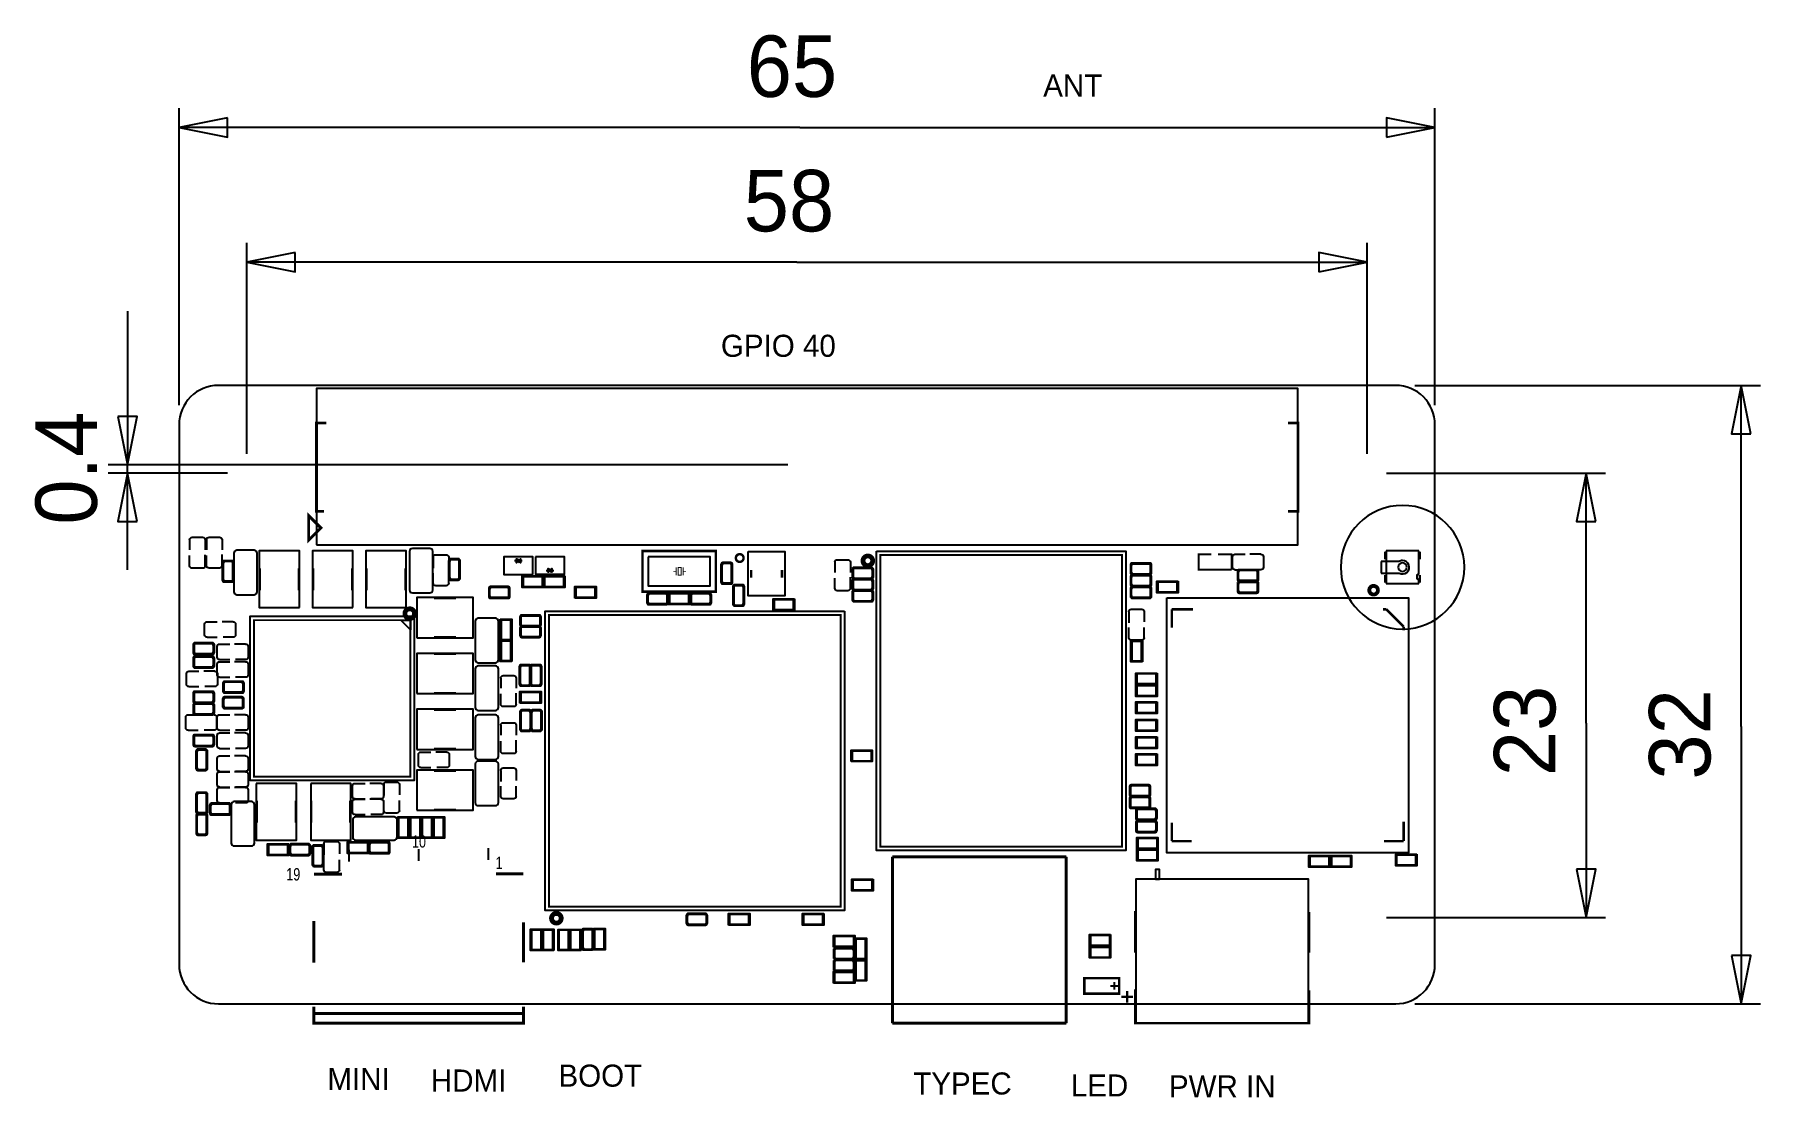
# Model space of a CAD drawing. Extents: x -51.9 to 37.5, y -8.6 to 46.4.
import ezdxf
from ezdxf.enums import TextEntityAlignment as Align

# ---------------------------------------------------------------- set-up
doc = ezdxf.new("R2010")
doc.units = 0
for name, color, linetype in [('BG_OUTLINE', 254, 'CONTINUOUS'), ('BG_PLACE_TOP', 4, 'CONTINUOUS'), ('PG_ASSEMBLY_TOP', 111, 'CONTINUOUS'), ('PG_SILKSCREEN_TOP', 6, 'CONTINUOUS')]:
    doc.layers.add(name, color=color, linetype=linetype)

msp = doc.modelspace()

# ---------------------------------------------------------------- texts
at = {"layer": 'BG_PLACE_TOP', "width": 0.990415}
for s, p in [('65', (-14.99743, 43.14444)), ('58', (-15.152624, 36.18484))]:
    msp.add_text(s, height=3.18008, dxfattribs=at).set_placement(p)
at = {"layer": 'BG_PLACE_TOP'}
for s, p in [('ANT', (0.350012, 43.162728)), ('GPIO 40', (-16.3322, 29.6926)), ('MINI', (-36.703, -8.255)), ('BOOT', (-24.7396, -8.0772)), ('HDMI', (-31.3436, -8.3312)), ('TYPEC', (-6.3754, -8.4836)), ('LED', (1.778, -8.5852)), ('PWR IN', (6.858, -8.636))]:
    msp.add_text(s, height=1.143, dxfattribs=at).set_placement(p)
at = {"layer": 'BG_PLACE_TOP', "width": 0.990415}
for s, p in [('0.4', (-48.63084, 21.00707)), ('23', (26.85796, 7.987538)), ('32', (34.88436, 7.81177))]:
    msp.add_text(s, height=3.18008, rotation=90, dxfattribs=at).set_placement(p)
at = {"layer": 'PG_ASSEMBLY_TOP', "width": 0.761905}
for s, p in [('10', (-31.958788, 4.297172)), ('1', (-27.813, 3.18516)), ('19', (-38.46576, 2.59334))]:
    msp.add_text(s, height=0.64008, dxfattribs=at).set_placement(p, align=Align.CENTER)

# ---------------------------------------------------------------- linework, layer by layer
at = {"layer": 'BG_OUTLINE'}
msp.add_lwpolyline([(-44.375832, -1.755902, 0.414214), (-42.343832, -3.787902), (18.592292, -3.787902, 0.414214), (20.624292, -1.755902), (20.624292, 26.183336, 0.414214), (18.592292, 28.215336), (-42.343832, 28.215336, 0.414214), (-44.375832, 26.183336)], format="xyb", close=True, dxfattribs=at)
at = {"layer": 'BG_PLACE_TOP'}
for points in [[(-44.375832, 27.183334), (-44.375832, 42.554398)], [(-41.87571, 42.054272), (-44.375832, 41.5544), (-41.87571, 41.054528), (-41.87571, 42.054272)], [(18.12417, 41.054528), (20.624292, 41.5544), (18.12417, 42.054272), (18.12417, 41.054528)], [(20.624292, 27.183334), (20.624292, 42.554398)], [(-12.2428, 41.5544), (-44.375832, 41.5544)], [(-12.2428, 41.5544), (20.624292, 41.5544)], [(-40.875966, 24.67737), (-40.875966, 35.594798)], [(-38.375844, 35.094672), (-40.875966, 34.5948), (-38.375844, 34.094928), (-38.375844, 35.094672)], [(14.62405, 34.094928), (17.124172, 34.5948), (14.62405, 35.094672), (14.62405, 34.094928)], [(17.124172, 24.67737), (17.124172, 35.594798)], [(-12.397994, 34.5948), (-40.875966, 34.5948)], [(-12.397994, 34.5948), (17.124172, 34.5948)], [(-47.0408, 32.05099), (-47.0408, 24.110696)], [(19.59229, 28.215336), (37.474398, 28.215336)], [(36.974272, 25.715214), (36.4744, 28.215336), (35.974528, 25.715214), (36.974272, 25.715214)], [(36.4744, 10.5664), (36.4744, 28.215336)], [(-47.540672, 26.610818), (-47.0408, 24.110696), (-46.540928, 26.610818), (-47.540672, 26.610818)], [(-12.864846, 24.110696), (-48.040798, 24.110696)], [(-41.875964, 23.677372), (-48.040798, 23.677372)], [(-46.540928, 21.17725), (-47.0408, 23.677372), (-47.540672, 21.17725), (-46.540928, 21.17725)], [(-47.0408, 23.677372), (-47.0408, 24.110696)], [(-47.0408, 18.677128), (-47.0408, 23.677372)], [(18.12417, 23.677372), (29.447998, 23.677372)], [(28.947872, 21.17725), (28.448, 23.677372), (27.948128, 21.17725), (28.947872, 21.17725)], [(28.448, 10.742168), (28.448, 23.677372)], [(28.448, 10.742168), (28.448, 0.677418)], [(36.4744, 10.5664), (36.4744, -3.787902)], [(27.948128, 3.17754), (28.448, 0.677418), (28.947872, 3.17754), (27.948128, 3.17754)], [(18.12417, 0.677418), (29.447998, 0.677418)], [(35.974528, -1.28778), (36.4744, -3.787902), (36.974272, -1.28778), (35.974528, -1.28778)], [(19.59229, -3.787902), (37.474398, -3.787902)]]:
    msp.add_lwpolyline(points, dxfattribs=at)
at = {"layer": 'PG_ASSEMBLY_TOP'}
for points in [[(-37.264848, 19.960844), (13.535152, 19.960844), (13.535152, 28.060396), (-37.264848, 28.060396)], [(-38.151816, 16.72336), (-38.151816, 19.64436), (-40.229536, 19.64436), (-40.229536, 16.72336)], [(-35.38982, 16.72336), (-35.38982, 19.64436), (-37.46754, 19.64436), (-37.46754, 16.72336)], [(-32.627824, 16.72336), (-32.627824, 19.64436), (-34.705544, 19.64436), (-34.705544, 16.72336)], [(-26.061416, 18.435574), (-26.061416, 19.33575), (-27.56154, 19.33575), (-27.56154, 18.435574)], [(-25.926034, 19.342354), (-25.926034, 18.442178), (-24.42591, 18.442178), (-24.42591, 19.342354)], [(-16.59128, 17.542764), (-16.59128, 19.642836), (-20.39112, 19.642836), (-20.39112, 17.542764)], [(-20.091146, 19.342862), (-20.091146, 17.842738), (-16.891254, 17.842738), (-16.891254, 19.342862)], [(-14.91996, 19.615912), (-13.02004, 19.615912), (-13.02004, 17.315942), (-14.91996, 17.315942)], [(-25.51049, 18.359374), (-25.51049, 17.759426), (-26.61031, 17.759426), (-26.61031, 18.359374)], [(-24.41829, 18.359374), (-24.41829, 17.759426), (-25.51811, 17.759426), (-25.51811, 18.359374)], [(7.33171, 18.079974), (7.33171, 17.480026), (6.23189, 17.480026), (6.23189, 18.079974)], [(-32.0675, 15.153132), (-29.1465, 15.153132), (-29.1465, 17.230852), (-32.0675, 17.230852)], [(-23.894542, 17.199356), (-23.894542, 17.799304), (-22.794722, 17.799304), (-22.794722, 17.199356)], [(-17.94129, 17.470374), (-17.94129, 16.870426), (-19.04111, 16.870426), (-19.04111, 17.470374)], [(-12.53109, 17.165574), (-12.53109, 16.565626), (-13.63091, 16.565626), (-13.63091, 17.165574)], [(6.75386, 17.22882), (19.25574, 17.22882), (19.25574, 4.03098), (6.75386, 4.03098)], [(-27.757374, 16.12011), (-27.157426, 16.12011), (-27.157426, 15.02029), (-27.757374, 15.02029)], [(-32.0675, 12.264136), (-29.1465, 12.264136), (-29.1465, 14.341856), (-32.0675, 14.341856)], [(-27.157426, 13.92809), (-27.757374, 13.92809), (-27.757374, 15.02791), (-27.157426, 15.02791)], [(5.481574, 13.90269), (4.881626, 13.90269), (4.881626, 15.00251), (5.481574, 15.00251)], [(6.23951, 13.330174), (6.23951, 12.730226), (5.13969, 12.730226), (5.13969, 13.330174)], [(6.23951, 12.720574), (6.23951, 12.120626), (5.13969, 12.120626), (5.13969, 12.720574)], [(-26.73731, 11.765026), (-26.73731, 12.364974), (-25.63749, 12.364974), (-25.63749, 11.765026)], [(6.23951, 11.831574), (6.23951, 11.231626), (5.13969, 11.231626), (5.13969, 11.831574)], [(-32.0675, 9.37514), (-29.1465, 9.37514), (-29.1465, 11.45286), (-32.0675, 11.45286)], [(6.23951, 10.917174), (6.23951, 10.317226), (5.13969, 10.317226), (5.13969, 10.917174)], [(6.23951, 10.028174), (6.23951, 9.428226), (5.13969, 9.428226), (5.13969, 10.028174)], [(-9.59612, 8.742426), (-9.59612, 9.342374), (-8.4963, 9.342374), (-8.4963, 8.742426)], [(6.23951, 9.139174), (6.23951, 8.539226), (5.13969, 8.539226), (5.13969, 9.139174)], [(-32.0675, 6.22554), (-29.1465, 6.22554), (-29.1465, 8.30326), (-32.0675, 8.30326)], [(-40.38346, 7.6073), (-40.38346, 4.6863), (-38.30574, 4.6863), (-38.30574, 7.6073)], [(-37.56406, 7.6073), (-37.56406, 4.6863), (-35.48634, 4.6863), (-35.48634, 7.6073)], [(-33.065974, 5.88391), (-32.466026, 5.88391), (-32.466026, 4.78409), (-33.065974, 4.78409)], [(-31.856426, 4.78409), (-32.456374, 4.78409), (-32.456374, 5.88391), (-31.856426, 5.88391)], [(-31.246826, 4.78409), (-31.846774, 4.78409), (-31.846774, 5.88391), (-31.246826, 5.88391)], [(-31.237174, 5.88391), (-30.637226, 5.88391), (-30.637226, 4.78409), (-31.237174, 4.78409)], [(-38.69309, 4.490974), (-38.69309, 3.891026), (-39.79291, 3.891026), (-39.79291, 4.490974)], [(-34.55543, 4.584954), (-34.55543, 3.985006), (-35.65525, 3.985006), (-35.65525, 4.584954)], [(5.19049, 4.221226), (5.19049, 4.821174), (6.29031, 4.821174), (6.29031, 4.221226)], [(6.29031, 4.211574), (6.29031, 3.611626), (5.19049, 3.611626), (5.19049, 4.211574)], [(15.205964, 3.880866), (15.205964, 3.280918), (14.106144, 3.280918), (14.106144, 3.880866)], [(15.21333, 3.278124), (15.21333, 3.878072), (16.31315, 3.878072), (16.31315, 3.278124)], [(19.69262, 3.95478), (19.69262, 3.354832), (18.5928, 3.354832), (18.5928, 3.95478)], [(6.362954, 2.659634), (6.362954, 3.159506), (6.162802, 3.159506), (6.162802, 2.659634)], [(-8.453882, 2.662936), (-8.453882, 2.062988), (-9.553702, 2.062988), (-9.553702, 2.662936)], [(14.082776, -4.79044), (14.082776, 2.659634), (5.142992, 2.659634), (5.142992, -4.79044)], [(-25.583642, -1.030732), (-26.18359, -1.030732), (-26.18359, 0.069088), (-25.583642, 0.069088)], [(-24.985472, -1.034034), (-25.58542, -1.034034), (-25.58542, 0.065786), (-24.985472, 0.065786)], [(-24.163274, -1.03632), (-24.763222, -1.03632), (-24.763222, 0.0635), (-24.163274, 0.0635)], [(-23.561802, -1.035304), (-24.16175, -1.035304), (-24.16175, 0.064516), (-23.561802, 0.064516)], [(-22.924262, 0.10414), (-22.324314, 0.10414), (-22.324314, -0.99568), (-22.924262, -0.99568)], [(-15.94231, 0.284226), (-15.94231, 0.884174), (-14.84249, 0.884174), (-14.84249, 0.284226)], [(-11.00709, 0.884174), (-11.00709, 0.284226), (-12.10691, 0.284226), (-12.10691, 0.884174)], [(-10.50671, -0.858774), (-10.50671, -0.258826), (-9.40689, -0.258826), (-9.40689, -0.858774)], [(-8.793226, -1.48971), (-9.393174, -1.48971), (-9.393174, -0.38989), (-8.793226, -0.38989)], [(3.839718, -0.208534), (3.839718, -0.808482), (2.739898, -0.808482), (2.739898, -0.208534)], [(3.839718, -0.818134), (3.839718, -1.418082), (2.739898, -1.418082), (2.739898, -0.818134)], [(-9.393174, -1.50749), (-8.793226, -1.50749), (-8.793226, -2.60731), (-9.393174, -2.60731)], [(-10.50671, -2.712974), (-10.50671, -2.113026), (-9.40689, -2.113026), (-9.40689, -2.712974)], [(4.280662, -3.262122), (4.280662, -2.462022), (2.480818, -2.462022), (2.480818, -3.262122)]]:
    msp.add_lwpolyline(points, close=True, dxfattribs=at)
for points in [[(22.148292, 18.80489, 1), (15.748508, 18.80489, 1), (22.148292, 18.80489)], [(-43.829224, 20.22602, -0.414247), (-43.702224, 20.35302)], [(-43.15587, 20.35302, -0.414247), (-43.02887, 20.22602)], [(-42.952924, 20.22856, -0.414247), (-42.825924, 20.35556)], [(-42.27957, 20.35556, -0.414247), (-42.15257, 20.22856)], [(-41.384982, 19.681952, 0.414214), (-41.537382, 19.529552)], [(-40.336216, 19.529552, 0.414214), (-40.488616, 19.681952)], [(-32.299402, 19.775932, 0.414214), (-32.451802, 19.623532)], [(-31.250636, 19.623532, 0.414214), (-31.403036, 19.775932)], [(-43.702224, 18.75282, -0.414247), (-43.829224, 18.87982)], [(-43.02887, 18.87982, -0.414247), (-43.15587, 18.75282)], [(-42.825924, 18.75536, -0.414247), (-42.952924, 18.88236)], [(-42.15257, 18.88236, -0.414247), (-42.27957, 18.75536)], [(-42.038778, 19.14271, 0.414142), (-42.138854, 19.042888)], [(-41.588944, 18.19275), (-41.588944, 18.99285, 0.413794), (-41.688766, 19.092926), (-41.988994, 19.092926, 0.413794), (-42.088816, 18.99285), (-42.088816, 18.19275, 0.413794), (-41.988994, 18.092674), (-41.688766, 18.092674, 0.413794), (-41.588944, 18.19275)], [(-41.538906, 19.042888, 0.414142), (-41.638982, 19.14271)], [(-31.222442, 19.321272, -0.414247), (-31.095442, 19.448272)], [(-30.549088, 19.448272, -0.414247), (-30.422088, 19.321272)], [(-30.324298, 19.23923, 0.414142), (-30.424374, 19.139408)], [(-29.874464, 18.28927), (-29.874464, 19.08937, 0.413794), (-29.974286, 19.189446), (-30.274514, 19.189446, 0.413794), (-30.374336, 19.08937), (-30.374336, 18.28927, 0.413794), (-30.274514, 18.189194), (-29.974286, 18.189194, 0.413794), (-29.874464, 18.28927)], [(-29.824426, 19.139408, 0.414142), (-29.924502, 19.23923)], [(-16.227298, 19.04111, 0.414142), (-16.327374, 18.941288)], [(-15.777464, 18.09115), (-15.777464, 18.89125, 0.413794), (-15.877286, 18.991326), (-16.177514, 18.991326, 0.413794), (-16.277336, 18.89125), (-16.277336, 18.09115, 0.413794), (-16.177514, 17.991074), (-15.877286, 17.991074, 0.413794), (-15.777464, 18.09115)], [(-15.727426, 18.941288, 0.414142), (-15.827502, 19.04111)], [(-10.433304, 19.0627, -0.414247), (-10.306304, 19.1897)], [(-9.75995, 19.1897, -0.414247), (-9.63295, 19.0627)], [(-9.441688, 18.791174, 0.414142), (-9.54151, 18.691098)], [(-8.44169, 18.691098, 0.414142), (-8.541512, 18.791174)], [(4.960112, 19.019774, 0.414142), (4.86029, 18.919698)], [(5.01015, 18.469864), (5.81025, 18.469864, 0.413794), (5.910326, 18.569686), (5.910326, 18.869914, 0.413794), (5.81025, 18.969736), (5.01015, 18.969736, 0.413794), (4.910074, 18.869914), (4.910074, 18.569686, 0.413794), (5.01015, 18.469864)], [(5.96011, 18.919698, 0.414142), (5.860288, 19.019774)], [(10.1473, 19.34845, -0.414247), (10.2743, 19.47545)], [(10.2743, 18.675096, -0.414247), (10.1473, 18.802096)], [(11.6205, 19.47545, -0.414247), (11.7475, 19.34845)], [(11.7475, 18.802096, -0.414247), (11.6205, 18.675096)], [(19.173444, 18.80489, 1), (18.723356, 18.80489, 1), (19.173444, 18.80489)], [(18.768314, 18.504916, 1.315069), (18.9484, 19.154902)], [(18.9484, 19.154902, 0.135992), (18.768314, 19.104864)], [(-42.138854, 18.142712, 0.414142), (-42.038778, 18.04289)], [(-41.638982, 18.04289, 0.414142), (-41.538906, 18.142712)], [(-31.095442, 17.848072, -0.414247), (-31.222442, 17.975072)], [(-30.422088, 17.975072, -0.414247), (-30.549088, 17.848072)], [(-30.424374, 18.239232, 0.414142), (-30.324298, 18.13941)], [(-29.924502, 18.13941, 0.414142), (-29.824426, 18.239232)], [(-16.327374, 18.041112, 0.414142), (-16.227298, 17.94129)], [(-15.827502, 17.94129, 0.414142), (-15.727426, 18.041112)], [(-15.617698, 17.89811, 0.414142), (-15.717774, 17.798288)], [(-15.117826, 17.798288, 0.414142), (-15.217902, 17.89811)], [(-9.54151, 18.291302, 0.414142), (-9.441688, 18.191226)], [(-9.441688, 18.206974, 0.414142), (-9.54151, 18.106898)], [(-8.59155, 18.741136), (-9.39165, 18.741136, 0.413794), (-9.491726, 18.641314), (-9.491726, 18.341086, 0.413794), (-9.39165, 18.241264), (-8.59155, 18.241264, 0.413794), (-8.491474, 18.341086), (-8.491474, 18.641314, 0.413794), (-8.59155, 18.741136)], [(-8.59155, 18.156936), (-9.39165, 18.156936, 0.413794), (-9.491726, 18.057114), (-9.491726, 17.756886, 0.413794), (-9.39165, 17.657064), (-8.59155, 17.657064, 0.413794), (-8.491474, 17.756886), (-8.491474, 18.057114, 0.413794), (-8.59155, 18.156936)], [(-8.541512, 18.191226, 0.414142), (-8.44169, 18.291302)], [(-8.44169, 18.106898, 0.414142), (-8.541512, 18.206974)], [(4.86029, 18.519902, 0.414142), (4.960112, 18.419826)], [(4.960112, 18.410174, 0.414142), (4.86029, 18.310098)], [(4.86029, 17.910302, 0.414142), (4.960112, 17.810226)], [(5.01015, 17.860264), (5.81025, 17.860264, 0.413794), (5.910326, 17.960086), (5.910326, 18.260314, 0.413794), (5.81025, 18.360136), (5.01015, 18.360136, 0.413794), (4.910074, 18.260314), (4.910074, 17.960086, 0.413794), (5.01015, 17.860264)], [(5.860288, 18.419826, 0.414142), (5.96011, 18.519902)], [(5.96011, 18.310098, 0.414142), (5.860288, 18.410174)], [(5.860288, 17.810226, 0.414142), (5.96011, 17.910302)], [(10.497312, 18.676874, 0.414142), (10.39749, 18.576798)], [(10.39749, 18.177002, 0.414142), (10.497312, 18.076926)], [(10.497312, 18.067274, 0.414142), (10.39749, 17.967198)], [(10.54735, 18.126964), (11.34745, 18.126964, 0.413794), (11.447526, 18.226786), (11.447526, 18.527014, 0.413794), (11.34745, 18.626836), (10.54735, 18.626836, 0.413794), (10.447274, 18.527014), (10.447274, 18.226786, 0.413794), (10.54735, 18.126964)], [(10.54735, 17.517364), (11.34745, 17.517364, 0.413794), (11.447526, 17.617186), (11.447526, 17.917414, 0.413794), (11.34745, 18.017236), (10.54735, 18.017236, 0.413794), (10.447274, 17.917414), (10.447274, 17.617186, 0.413794), (10.54735, 17.517364)], [(11.49731, 18.576798, 0.414142), (11.397488, 18.676874)], [(11.397488, 18.076926, 0.414142), (11.49731, 18.177002)], [(11.49731, 17.967198, 0.414142), (11.397488, 18.067274)], [(-41.537382, 17.535144, 0.414214), (-41.384982, 17.382744)], [(-40.488616, 17.382744, 0.414214), (-40.336216, 17.535144)], [(-32.451802, 17.629124, 0.414214), (-32.299402, 17.476724)], [(-31.403036, 17.476724, 0.414214), (-31.250636, 17.629124)], [(-28.250896, 17.799558, 0.414142), (-28.350718, 17.699482)], [(-28.350718, 17.299686, 0.414142), (-28.250896, 17.19961)], [(-27.400758, 17.74952), (-28.200858, 17.74952, 0.413794), (-28.300934, 17.649698), (-28.300934, 17.34947, 0.413794), (-28.200858, 17.249648), (-27.400758, 17.249648, 0.413794), (-27.300682, 17.34947), (-27.300682, 17.649698, 0.413794), (-27.400758, 17.74952)], [(-27.250898, 17.699482, 0.414142), (-27.35072, 17.799558)], [(-27.35072, 17.19961, 0.414142), (-27.250898, 17.299686)], [(-20.058888, 17.470374, 0.414142), (-20.15871, 17.370298)], [(-19.20875, 17.420336), (-20.00885, 17.420336, 0.413794), (-20.108926, 17.320514), (-20.108926, 17.020286, 0.413794), (-20.00885, 16.920464), (-19.20875, 16.920464, 0.413794), (-19.108674, 17.020286), (-19.108674, 17.320514, 0.413794), (-19.20875, 17.420336)], [(-19.05889, 17.370298, 0.414142), (-19.158712, 17.470374)], [(-17.823688, 17.470374, 0.414142), (-17.92351, 17.370298)], [(-17.77365, 16.920464), (-16.97355, 16.920464, 0.413794), (-16.873474, 17.020286), (-16.873474, 17.320514, 0.413794), (-16.97355, 17.420336), (-17.77365, 17.420336, 0.413794), (-17.873726, 17.320514), (-17.873726, 17.020286, 0.413794), (-17.77365, 16.920464)], [(-16.82369, 17.370298, 0.414142), (-16.923512, 17.470374)], [(-15.667736, 17.74825), (-15.667736, 16.94815, 0.413794), (-15.567914, 16.848074), (-15.267686, 16.848074, 0.413794), (-15.167864, 16.94815), (-15.167864, 17.74825, 0.413794), (-15.267686, 17.848326), (-15.567914, 17.848326, 0.413794), (-15.667736, 17.74825)], [(-10.306304, 17.5895, -0.414247), (-10.433304, 17.7165)], [(-9.63295, 17.7165, -0.414247), (-9.75995, 17.5895)], [(-9.54151, 17.707102, 0.414142), (-9.441688, 17.607026)], [(-9.441688, 17.622774, 0.414142), (-9.54151, 17.522698)], [(-9.54151, 17.122902, 0.414142), (-9.441688, 17.022826)], [(-8.59155, 17.572736), (-9.39165, 17.572736, 0.413794), (-9.491726, 17.472914), (-9.491726, 17.172686, 0.413794), (-9.39165, 17.072864), (-8.59155, 17.072864, 0.413794), (-8.491474, 17.172686), (-8.491474, 17.472914, 0.413794), (-8.59155, 17.572736)], [(-8.541512, 17.607026, 0.414142), (-8.44169, 17.707102)], [(-8.44169, 17.522698, 0.414142), (-8.541512, 17.622774)], [(-8.541512, 17.022826, 0.414142), (-8.44169, 17.122902)], [(4.960112, 17.800574, 0.414142), (4.86029, 17.700498)], [(4.86029, 17.300702, 0.414142), (4.960112, 17.200626)], [(5.01015, 17.250664), (5.81025, 17.250664, 0.413794), (5.910326, 17.350486), (5.910326, 17.650714, 0.413794), (5.81025, 17.750536), (5.01015, 17.750536, 0.413794), (4.910074, 17.650714), (4.910074, 17.350486, 0.413794), (5.01015, 17.250664)], [(5.96011, 17.700498, 0.414142), (5.860288, 17.800574)], [(5.860288, 17.200626, 0.414142), (5.96011, 17.300702)], [(10.39749, 17.567402, 0.414142), (10.497312, 17.467326)], [(11.397488, 17.467326, 0.414142), (11.49731, 17.567402)], [(-28.893262, 16.161512, 0.414214), (-29.045662, 16.009112)], [(-27.844496, 16.009112, 0.414214), (-27.996896, 16.161512)], [(-26.637488, 16.327374, 0.414142), (-26.73731, 16.227298)], [(-25.78735, 16.277336), (-26.58745, 16.277336, 0.413794), (-26.687526, 16.177514), (-26.687526, 15.877286, 0.413794), (-26.58745, 15.777464), (-25.78735, 15.777464, 0.413794), (-25.687274, 15.877286), (-25.687274, 16.177514, 0.413794), (-25.78735, 16.277336)], [(-25.63749, 16.227298, 0.414142), (-25.737312, 16.327374)], [(-20.15871, 16.970502, 0.414142), (-20.058888, 16.870426)], [(-19.158712, 16.870426, 0.414142), (-19.05889, 16.970502)], [(-17.92351, 16.970502, 0.414142), (-17.823688, 16.870426)], [(-16.923512, 16.870426, 0.414142), (-16.82369, 16.970502)], [(-15.717774, 16.898112, 0.414142), (-15.617698, 16.79829)], [(-15.217902, 16.79829, 0.414142), (-15.117826, 16.898112)], [(4.77774, 16.502888, -0.414247), (4.90474, 16.629888)], [(5.451094, 16.629888, -0.414247), (5.578094, 16.502888)], [(-43.053, 15.85341, -0.414247), (-42.926, 15.98041)], [(-42.926, 15.180056, -0.414247), (-43.053, 15.307056)], [(-41.5798, 15.98041, -0.414247), (-41.4528, 15.85341)], [(-41.4528, 15.307056, -0.414247), (-41.5798, 15.180056)], [(-26.73731, 15.827502, 0.414142), (-26.637488, 15.727426)], [(-26.637488, 15.768574, 0.414142), (-26.73731, 15.668498)], [(-26.73731, 15.268702, 0.414142), (-26.637488, 15.168626)], [(-25.78735, 15.718536), (-26.58745, 15.718536, 0.413794), (-26.687526, 15.618714), (-26.687526, 15.318486, 0.413794), (-26.58745, 15.218664), (-25.78735, 15.218664, 0.413794), (-25.687274, 15.318486), (-25.687274, 15.618714, 0.413794), (-25.78735, 15.718536)], [(-25.737312, 15.727426, 0.414142), (-25.63749, 15.827502)], [(-25.63749, 15.668498, 0.414142), (-25.737312, 15.768574)], [(-25.737312, 15.168626, 0.414142), (-25.63749, 15.268702)], [(-43.551348, 14.894814, 0.414142), (-43.65117, 14.794738)], [(-43.65117, 14.394942, 0.414142), (-43.551348, 14.294866)], [(-43.50131, 14.344904), (-42.70121, 14.344904, 0.413794), (-42.601134, 14.444726), (-42.601134, 14.744954, 0.413794), (-42.70121, 14.844776), (-43.50131, 14.844776, 0.413794), (-43.601386, 14.744954), (-43.601386, 14.444726, 0.413794), (-43.50131, 14.344904)], [(-42.55135, 14.794738, 0.414142), (-42.651172, 14.894814)], [(-42.651172, 14.294866, 0.414142), (-42.55135, 14.394942)], [(-42.4053, 14.70025, -0.414247), (-42.2783, 14.82725)], [(-40.9321, 14.82725, -0.414247), (-40.8051, 14.70025)], [(4.90474, 15.029688, -0.414247), (4.77774, 15.156688)], [(5.578094, 15.156688, -0.414247), (5.451094, 15.029688)], [(-43.99534, 13.298678, -0.414247), (-43.86834, 13.425678)], [(-43.551348, 14.196314, 0.414142), (-43.65117, 14.096238)], [(-43.65117, 13.696442, 0.414142), (-43.551348, 13.596366)], [(-43.50131, 13.646404), (-42.70121, 13.646404, 0.413794), (-42.601134, 13.746226), (-42.601134, 14.046454, 0.413794), (-42.70121, 14.146276), (-43.50131, 14.146276, 0.413794), (-43.601386, 14.046454), (-43.601386, 13.746226, 0.413794), (-43.50131, 13.646404)], [(-42.55135, 14.096238, 0.414142), (-42.651172, 14.196314)], [(-42.651172, 13.596366, 0.414142), (-42.55135, 13.696442)], [(-42.52214, 13.425678, -0.414247), (-42.39514, 13.298678)], [(-42.2783, 14.026896, -0.414247), (-42.4053, 14.153896)], [(-42.4053, 13.78585, -0.414247), (-42.2783, 13.91285)], [(-40.8051, 14.153896, -0.414247), (-40.9321, 14.026896)], [(-40.9321, 13.91285, -0.414247), (-40.8051, 13.78585)], [(-29.045662, 14.014704, 0.414214), (-28.893262, 13.862304)], [(-28.893262, 13.697712, 0.414214), (-29.045662, 13.545312)], [(-27.996896, 13.862304, 0.414214), (-27.844496, 14.014704)], [(-27.844496, 13.545312, 0.414214), (-27.996896, 13.697712)], [(-26.666698, 13.75791, 0.414142), (-26.766774, 13.658088)], [(-26.716736, 13.60805), (-26.716736, 12.80795, 0.413794), (-26.616914, 12.707874), (-26.316686, 12.707874, 0.413794), (-26.216864, 12.80795), (-26.216864, 13.60805, 0.413794), (-26.316686, 13.708126), (-26.616914, 13.708126, 0.413794), (-26.716736, 13.60805)], [(-26.166826, 13.658088, 0.414142), (-26.266902, 13.75791)], [(-26.107898, 13.75791, 0.414142), (-26.207974, 13.658088)], [(-26.157936, 13.60805), (-26.157936, 12.80795, 0.413794), (-26.058114, 12.707874), (-25.757886, 12.707874, 0.413794), (-25.658064, 12.80795), (-25.658064, 13.60805, 0.413794), (-25.757886, 13.708126), (-26.058114, 13.708126, 0.413794), (-26.157936, 13.60805)], [(-25.608026, 13.658088, 0.414142), (-25.708102, 13.75791)], [(-43.86834, 12.625324, -0.414247), (-43.99534, 12.752324)], [(-42.39514, 12.752324, -0.414247), (-42.52214, 12.625324)], [(-42.2783, 13.112496, -0.414247), (-42.4053, 13.239496)], [(-42.012108, 12.898374, 0.414142), (-42.11193, 12.798298)], [(-41.96207, 12.348464), (-41.16197, 12.348464, 0.413794), (-41.061894, 12.448286), (-41.061894, 12.748514, 0.413794), (-41.16197, 12.848336), (-41.96207, 12.848336, 0.413794), (-42.062146, 12.748514), (-42.062146, 12.448286, 0.413794), (-41.96207, 12.348464)], [(-41.01211, 12.798298, 0.414142), (-41.111932, 12.898374)], [(-40.8051, 13.239496, -0.414247), (-40.9321, 13.112496)], [(-27.730704, 13.0683, -0.414247), (-27.603704, 13.1953)], [(-27.05735, 13.1953, -0.414247), (-26.93035, 13.0683)], [(-26.766774, 12.757912, 0.414142), (-26.666698, 12.65809)], [(-26.266902, 12.65809, 0.414142), (-26.166826, 12.757912)], [(-26.207974, 12.757912, 0.414142), (-26.107898, 12.65809)], [(-25.708102, 12.65809, 0.414142), (-25.608026, 12.757912)], [(-43.551348, 12.37742, 0.414142), (-43.65117, 12.277344)], [(-43.65117, 11.877548, 0.414142), (-43.551348, 11.777472)], [(-43.551348, 11.7729, 0.414142), (-43.65117, 11.672824)], [(-43.50131, 11.82751), (-42.70121, 11.82751, 0.413794), (-42.601134, 11.927332), (-42.601134, 12.22756, 0.413794), (-42.70121, 12.327382), (-43.50131, 12.327382, 0.413794), (-43.601386, 12.22756), (-43.601386, 11.927332, 0.413794), (-43.50131, 11.82751)], [(-43.50131, 11.22299), (-42.70121, 11.22299, 0.413794), (-42.601134, 11.322812), (-42.601134, 11.62304, 0.413794), (-42.70121, 11.722862), (-43.50131, 11.722862, 0.413794), (-43.601386, 11.62304), (-43.601386, 11.322812, 0.413794), (-43.50131, 11.22299)], [(-42.55135, 12.277344, 0.414142), (-42.651172, 12.37742)], [(-42.651172, 11.777472, 0.414142), (-42.55135, 11.877548)], [(-42.55135, 11.672824, 0.414142), (-42.651172, 11.7729)], [(-42.024808, 12.090654, 0.414142), (-42.12463, 11.990578)], [(-42.11193, 12.398502, 0.414142), (-42.012108, 12.298426)], [(-41.97477, 11.540744), (-41.17467, 11.540744, 0.413794), (-41.074594, 11.640566), (-41.074594, 11.940794, 0.413794), (-41.17467, 12.040616), (-41.97477, 12.040616, 0.413794), (-42.074846, 11.940794), (-42.074846, 11.640566, 0.413794), (-41.97477, 11.540744)], [(-41.02481, 11.990578, 0.414142), (-41.124632, 12.090654)], [(-41.111932, 12.298426, 0.414142), (-41.01211, 12.398502)], [(-27.603704, 11.5951, -0.414247), (-27.730704, 11.7221)], [(-26.93035, 11.7221, -0.414247), (-27.05735, 11.5951)], [(-44.0309, 11.04265, -0.414247), (-43.9039, 11.16965)], [(-43.65117, 11.273028, 0.414142), (-43.551348, 11.172952)], [(-42.651172, 11.172952, 0.414142), (-42.55135, 11.273028)], [(-42.5577, 11.16965, -0.414247), (-42.4307, 11.04265)], [(-42.4053, 11.04265, -0.414247), (-42.2783, 11.16965)], [(-42.12463, 11.590782, 0.414142), (-42.024808, 11.490706)], [(-41.124632, 11.490706, 0.414142), (-41.02481, 11.590782)], [(-40.9321, 11.16965, -0.414247), (-40.8051, 11.04265)], [(-29.045662, 11.550904, 0.414214), (-28.893262, 11.398504)], [(-28.893262, 11.157712, 0.414214), (-29.045662, 11.005312)], [(-27.996896, 11.398504, 0.414214), (-27.844496, 11.550904)], [(-27.844496, 11.005312, 0.414214), (-27.996896, 11.157712)], [(-27.730704, 10.6299, -0.414247), (-27.603704, 10.7569)], [(-27.05735, 10.7569, -0.414247), (-26.93035, 10.6299)], [(-26.641298, 11.42111, 0.414142), (-26.741374, 11.321288)], [(-26.691336, 11.27125), (-26.691336, 10.47115, 0.413794), (-26.591514, 10.371074), (-26.291286, 10.371074, 0.413794), (-26.191464, 10.47115), (-26.191464, 11.27125, 0.413794), (-26.291286, 11.371326), (-26.591514, 11.371326, 0.413794), (-26.691336, 11.27125)], [(-26.141426, 11.321288, 0.414142), (-26.241502, 11.42111)], [(-26.082498, 11.42111, 0.414142), (-26.182574, 11.321288)], [(-26.132536, 11.27125), (-26.132536, 10.47115, 0.413794), (-26.032714, 10.371074), (-25.732486, 10.371074, 0.413794), (-25.632664, 10.47115), (-25.632664, 11.27125, 0.413794), (-25.732486, 11.371326), (-26.032714, 11.371326, 0.413794), (-26.132536, 11.27125)], [(-25.582626, 11.321288, 0.414142), (-25.682702, 11.42111)], [(-43.9039, 10.369296, -0.414247), (-44.0309, 10.496296)], [(-43.551348, 10.134854, 0.414142), (-43.65117, 10.034778)], [(-43.50131, 9.584944), (-42.70121, 9.584944, 0.413794), (-42.601134, 9.684766), (-42.601134, 9.984994, 0.413794), (-42.70121, 10.084816), (-43.50131, 10.084816, 0.413794), (-43.601386, 9.984994), (-43.601386, 9.684766, 0.413794), (-43.50131, 9.584944)], [(-42.55135, 10.034778, 0.414142), (-42.651172, 10.134854)], [(-42.4307, 10.496296, -0.414247), (-42.5577, 10.369296)], [(-42.2783, 10.369296, -0.414247), (-42.4053, 10.496296)], [(-42.4053, 10.10285, -0.414247), (-42.2783, 10.22985)], [(-40.8051, 10.496296, -0.414247), (-40.9321, 10.369296)], [(-40.9321, 10.22985, -0.414247), (-40.8051, 10.10285)], [(-26.741374, 10.421112, 0.414142), (-26.641298, 10.32129)], [(-26.241502, 10.32129, 0.414142), (-26.141426, 10.421112)], [(-26.182574, 10.421112, 0.414142), (-26.082498, 10.32129)], [(-25.682702, 10.32129, 0.414142), (-25.582626, 10.421112)], [(-43.65117, 9.634982, 0.414142), (-43.551348, 9.534906)], [(-43.405298, 9.38911, 0.414142), (-43.505374, 9.289288)], [(-43.455336, 9.23925), (-43.455336, 8.43915, 0.413794), (-43.355514, 8.339074), (-43.055286, 8.339074, 0.413794), (-42.955464, 8.43915), (-42.955464, 9.23925, 0.413794), (-43.055286, 9.339326), (-43.355514, 9.339326, 0.413794), (-43.455336, 9.23925)], [(-42.905426, 9.289288, 0.414142), (-43.005502, 9.38911)], [(-42.651172, 9.534906, 0.414142), (-42.55135, 9.634982)], [(-42.2783, 9.429496, -0.414247), (-42.4053, 9.556496)], [(-42.4053, 8.90905, -0.414247), (-42.2783, 9.03605)], [(-40.8051, 9.556496, -0.414247), (-40.9321, 9.429496)], [(-40.9321, 9.03605, -0.414247), (-40.8051, 8.90905)], [(-31.9913, 9.11225, -0.414247), (-31.8643, 9.23925)], [(-30.5181, 9.23925, -0.414247), (-30.3911, 9.11225)], [(-29.045662, 9.010904, 0.414214), (-28.893262, 8.858504)], [(-27.996896, 8.858504, 0.414214), (-27.844496, 9.010904)], [(-27.603704, 9.1567, -0.414247), (-27.730704, 9.2837)], [(-26.93035, 9.2837, -0.414247), (-27.05735, 9.1567)], [(-43.505374, 8.389112, 0.414142), (-43.405298, 8.28929)], [(-43.005502, 8.28929, 0.414142), (-42.905426, 8.389112)], [(-42.2783, 8.235696, -0.414247), (-42.4053, 8.362696)], [(-42.4053, 8.09625, -0.414247), (-42.2783, 8.22325)], [(-40.8051, 8.362696, -0.414247), (-40.9321, 8.235696)], [(-40.9321, 8.22325, -0.414247), (-40.8051, 8.09625)], [(-31.8643, 8.438896, -0.414247), (-31.9913, 8.565896)], [(-30.3911, 8.565896, -0.414247), (-30.5181, 8.438896)], [(-28.899104, 8.769096, 0.414214), (-29.051504, 8.616696)], [(-27.850338, 8.616696, 0.414214), (-28.002738, 8.769096)], [(-27.73045, 8.2931, -0.414247), (-27.60345, 8.4201)], [(-27.057096, 8.4201, -0.414247), (-26.930096, 8.2931)], [(-43.405298, 7.15391, 0.414142), (-43.505374, 7.054088)], [(-42.905426, 7.054088, 0.414142), (-43.005502, 7.15391)], [(-42.2783, 7.422896, -0.414247), (-42.4053, 7.549896)], [(-42.4053, 7.28345, -0.414247), (-42.2783, 7.41045)], [(-40.8051, 7.549896, -0.414247), (-40.9321, 7.422896)], [(-40.9321, 7.41045, -0.414247), (-40.8051, 7.28345)], [(-35.3949, 7.48665, -0.414247), (-35.2679, 7.61365)], [(-33.9217, 7.61365, -0.414247), (-33.7947, 7.48665)], [(-33.77565, 7.5565, -0.414247), (-33.64865, 7.6835)], [(-33.102296, 7.6835, -0.414247), (-32.975296, 7.5565)], [(4.909312, 7.538974, 0.414142), (4.80949, 7.438898)], [(4.95935, 6.989064), (5.75945, 6.989064, 0.413794), (5.859526, 7.088886), (5.859526, 7.389114, 0.413794), (5.75945, 7.488936), (4.95935, 7.488936, 0.413794), (4.859274, 7.389114), (4.859274, 7.088886, 0.413794), (4.95935, 6.989064)], [(5.90931, 7.438898, 0.414142), (5.809488, 7.538974)], [(-42.955464, 6.20395), (-42.955464, 7.00405, 0.413794), (-43.055286, 7.104126), (-43.355514, 7.104126, 0.413794), (-43.455336, 7.00405), (-43.455336, 6.20395, 0.413794), (-43.355514, 6.103874), (-43.055286, 6.103874, 0.413794), (-42.955464, 6.20395)], [(-42.695368, 6.586474, 0.414142), (-42.79519, 6.486398)], [(-41.84523, 6.536436), (-42.64533, 6.536436, 0.413794), (-42.745406, 6.436614), (-42.745406, 6.136386, 0.413794), (-42.64533, 6.036564), (-41.84523, 6.036564, 0.413794), (-41.745154, 6.136386), (-41.745154, 6.436614, 0.413794), (-41.84523, 6.536436)], [(-42.2783, 6.610096, -0.414247), (-42.4053, 6.737096)], [(-41.69537, 6.486398, 0.414142), (-41.795192, 6.586474)], [(-41.525444, 6.678676, 0.414214), (-41.677844, 6.526276)], [(-40.8051, 6.737096, -0.414247), (-40.9321, 6.610096)], [(-40.476678, 6.526276, 0.414214), (-40.629078, 6.678676)], [(-35.2679, 6.813296, -0.414247), (-35.3949, 6.940296)], [(-35.3949, 6.67385, -0.414247), (-35.2679, 6.80085)], [(-33.7947, 6.940296, -0.414247), (-33.9217, 6.813296)], [(-33.9217, 6.80085, -0.414247), (-33.7947, 6.67385)], [(-29.051504, 6.622288, 0.414214), (-28.899104, 6.469888)], [(-28.002738, 6.469888, 0.414214), (-27.850338, 6.622288)], [(-27.60345, 6.8199, -0.414247), (-27.73045, 6.9469)], [(-26.930096, 6.9469, -0.414247), (-27.057096, 6.8199)], [(4.80949, 7.039102, 0.414142), (4.909312, 6.939026)], [(4.909312, 6.929374, 0.414142), (4.80949, 6.829298)], [(4.80949, 6.429502, 0.414142), (4.909312, 6.329426)], [(4.95935, 6.379464), (5.75945, 6.379464, 0.413794), (5.859526, 6.479286), (5.859526, 6.779514, 0.413794), (5.75945, 6.879336), (4.95935, 6.879336, 0.413794), (4.859274, 6.779514), (4.859274, 6.479286, 0.413794), (4.95935, 6.379464)], [(5.239512, 6.319774, 0.414142), (5.13969, 6.219698)], [(6.08965, 6.269736), (5.28955, 6.269736, 0.413794), (5.189474, 6.169914), (5.189474, 5.869686, 0.413794), (5.28955, 5.769864), (6.08965, 5.769864, 0.413794), (6.189726, 5.869686), (6.189726, 6.169914, 0.413794), (6.08965, 6.269736)], [(5.809488, 6.939026, 0.414142), (5.90931, 7.039102)], [(5.90931, 6.829298, 0.414142), (5.809488, 6.929374)], [(5.809488, 6.329426, 0.414142), (5.90931, 6.429502)], [(6.23951, 6.219698, 0.414142), (6.139688, 6.319774)], [(-43.505374, 6.153912, 0.414142), (-43.405298, 6.05409)], [(-43.400218, 6.04647, 0.414142), (-43.500294, 5.946648)], [(-43.450256, 5.89661), (-43.450256, 5.09651, 0.413794), (-43.350434, 4.996434), (-43.050206, 4.996434, 0.413794), (-42.950384, 5.09651), (-42.950384, 5.89661, 0.413794), (-43.050206, 5.996686), (-43.350434, 5.996686, 0.413794), (-43.450256, 5.89661)], [(-43.005502, 6.05409, 0.414142), (-42.905426, 6.153912)], [(-42.900346, 5.946648, 0.414142), (-43.000422, 6.04647)], [(-42.79519, 6.086602, 0.414142), (-42.695368, 5.986526)], [(-41.795192, 5.986526, 0.414142), (-41.69537, 6.086602)], [(-35.2679, 6.000496, -0.414247), (-35.3949, 6.127496)], [(-35.236912, 5.886704, 0.414214), (-35.389312, 5.734304)], [(-33.7947, 6.127496, -0.414247), (-33.9217, 6.000496)], [(-33.64865, 6.0833, -0.414247), (-33.77565, 6.2103)], [(-33.090104, 5.734304, 0.414214), (-33.242504, 5.886704)], [(-32.975296, 6.2103, -0.414247), (-33.102296, 6.0833)], [(5.13969, 5.819902, 0.414142), (5.239512, 5.719826)], [(5.239512, 5.684774, 0.414142), (5.13969, 5.584698)], [(6.08965, 5.634736), (5.28955, 5.634736, 0.413794), (5.189474, 5.534914), (5.189474, 5.234686, 0.413794), (5.28955, 5.134864), (6.08965, 5.134864, 0.413794), (6.189726, 5.234686), (6.189726, 5.534914, 0.413794), (6.08965, 5.634736)], [(6.139688, 5.719826, 0.414142), (6.23951, 5.819902)], [(6.23951, 5.584698, 0.414142), (6.139688, 5.684774)], [(-43.500294, 5.046472, 0.414142), (-43.400218, 4.94665)], [(-43.000422, 4.94665, 0.414142), (-42.900346, 5.046472)], [(-41.677844, 4.531868, 0.414214), (-41.525444, 4.379468)], [(-40.629078, 4.379468, 0.414214), (-40.476678, 4.531868)], [(-38.575488, 4.490974, 0.414142), (-38.67531, 4.390898)], [(-37.57549, 4.390898, 0.414142), (-37.675312, 4.490974)], [(-36.87953, 4.48818, -0.414247), (-36.75253, 4.61518)], [(-36.206176, 4.61518, -0.414247), (-36.079176, 4.48818)], [(-35.389312, 4.837938, 0.414214), (-35.236912, 4.685538)], [(-34.463228, 4.584954, 0.414142), (-34.56305, 4.484878)], [(-33.61309, 4.534916), (-34.41319, 4.534916, 0.413794), (-34.513266, 4.435094), (-34.513266, 4.134866, 0.413794), (-34.41319, 4.035044), (-33.61309, 4.035044, 0.413794), (-33.513014, 4.134866), (-33.513014, 4.435094, 0.413794), (-33.61309, 4.534916)], [(-33.46323, 4.484878, 0.414142), (-33.563052, 4.584954)], [(-33.242504, 4.685538, 0.414214), (-33.090104, 4.837938)], [(5.13969, 5.184902, 0.414142), (5.239512, 5.084826)], [(6.139688, 5.084826, 0.414142), (6.23951, 5.184902)], [(-38.67531, 3.991102, 0.414142), (-38.575488, 3.891026)], [(-37.72535, 4.440936), (-38.52545, 4.440936, 0.413794), (-38.625526, 4.341114), (-38.625526, 4.040886, 0.413794), (-38.52545, 3.941064), (-37.72535, 3.941064, 0.413794), (-37.625274, 4.040886), (-37.625274, 4.341114, 0.413794), (-37.72535, 4.440936)], [(-37.675312, 3.891026, 0.414142), (-37.57549, 3.991102)], [(-37.390578, 4.42341, 0.414142), (-37.490654, 4.323588)], [(-36.940744, 3.47345), (-36.940744, 4.27355, 0.413794), (-37.040566, 4.373626), (-37.340794, 4.373626, 0.413794), (-37.440616, 4.27355), (-37.440616, 3.47345, 0.413794), (-37.340794, 3.373374), (-37.040566, 3.373374, 0.413794), (-36.940744, 3.47345)], [(-36.890706, 4.323588, 0.414142), (-36.990782, 4.42341)], [(-34.56305, 4.085082, 0.414142), (-34.463228, 3.985006)], [(-33.563052, 3.985006, 0.414142), (-33.46323, 4.085082)], [(-37.490654, 3.423412, 0.414142), (-37.390578, 3.32359)], [(-36.990782, 3.32359, 0.414142), (-36.890706, 3.423412)], [(-36.75253, 3.01498, -0.414247), (-36.87953, 3.14198)], [(-36.079176, 3.14198, -0.414247), (-36.206176, 3.01498)], [(-23.426674, 0.097536, 0.414142), (-23.52675, -0.002286)], [(-22.97684, -0.852424), (-22.97684, -0.052324, 0.413794), (-23.076662, 0.047752), (-23.37689, 0.047752, 0.413794), (-23.476712, -0.052324), (-23.476712, -0.852424, 0.413794), (-23.37689, -0.9525), (-23.076662, -0.9525, 0.413794), (-22.97684, -0.852424)], [(-22.926802, -0.002286, 0.414142), (-23.026878, 0.097536)], [(-18.026888, 0.884174, 0.414142), (-18.12671, 0.784098)], [(-18.12671, 0.384302, 0.414142), (-18.026888, 0.284226)], [(-17.17675, 0.834136), (-17.97685, 0.834136, 0.413794), (-18.076926, 0.734314), (-18.076926, 0.434086, 0.413794), (-17.97685, 0.334264), (-17.17675, 0.334264, 0.413794), (-17.076674, 0.434086), (-17.076674, 0.734314, 0.413794), (-17.17675, 0.834136)], [(-17.02689, 0.784098, 0.414142), (-17.126712, 0.884174)], [(-17.126712, 0.284226, 0.414142), (-17.02689, 0.384302)], [(-23.52675, -0.902462, 0.414142), (-23.426674, -1.002284)], [(-23.026878, -1.002284, 0.414142), (-22.926802, -0.902462)], [(-10.406888, -0.893826, 0.414142), (-10.50671, -0.993902)], [(-10.50671, -1.393698, 0.414142), (-10.406888, -1.493774)], [(-10.406888, -1.503426, 0.414142), (-10.50671, -1.603502)], [(-10.35685, -1.443736), (-9.55675, -1.443736, 0.413794), (-9.456674, -1.343914), (-9.456674, -1.043686, 0.413794), (-9.55675, -0.943864), (-10.35685, -0.943864, 0.413794), (-10.456926, -1.043686), (-10.456926, -1.343914, 0.413794), (-10.35685, -1.443736)], [(-10.35685, -2.053336), (-9.55675, -2.053336, 0.413794), (-9.456674, -1.953514), (-9.456674, -1.653286, 0.413794), (-9.55675, -1.553464), (-10.35685, -1.553464, 0.413794), (-10.456926, -1.653286), (-10.456926, -1.953514, 0.413794), (-10.35685, -2.053336)], [(-9.40689, -0.993902, 0.414142), (-9.506712, -0.893826)], [(-9.506712, -1.493774, 0.414142), (-9.40689, -1.393698)], [(-9.40689, -1.603502, 0.414142), (-9.506712, -1.503426)], [(-10.50671, -2.003298, 0.414142), (-10.406888, -2.103374)], [(-9.506712, -2.103374, 0.414142), (-9.40689, -2.003298)]]:
    msp.add_lwpolyline(points, format="xyb", dxfattribs=at)
for points in [[(-43.829224, 20.22602), (-43.82897, 19.703034)], [(-43.702224, 20.35302), (-43.15587, 20.35302)], [(-43.02887, 20.22602), (-43.02887, 19.703034)], [(-42.952924, 20.22856), (-42.95267, 19.705574)], [(-42.825924, 20.35556), (-42.27957, 20.35556)], [(-42.15257, 20.22856), (-42.15257, 19.705574)], [(-40.488616, 19.681952), (-41.384982, 19.681952)], [(-31.403036, 19.775932), (-32.299402, 19.775932)], [(18.098516, 19.654774), (18.098516, 17.955006)], [(19.798284, 19.654774), (18.098516, 19.654774)], [(19.798284, 17.955006), (19.798284, 18.154904), (19.698462, 18.204942), (19.698462, 18.40484), (19.798284, 18.454878), (19.798284, 19.654774)], [(-43.829224, 18.87982), (-43.82897, 19.402806)], [(-43.02887, 18.87982), (-43.02887, 19.452844)], [(-42.952924, 18.88236), (-42.95267, 19.405346)], [(-42.15257, 18.88236), (-42.15257, 19.455384)], [(-42.138854, 19.042888), (-42.138854, 18.142712)], [(-41.638982, 19.14271), (-42.038778, 19.14271)], [(-41.538906, 18.142712), (-41.538906, 19.042888)], [(-41.537382, 19.529552), (-41.537382, 17.535144)], [(-40.336216, 17.535144), (-40.336216, 19.529552)], [(-32.451802, 19.623532), (-32.451802, 17.629124)], [(-31.250636, 17.629124), (-31.250636, 19.623532)], [(-31.222442, 19.321272), (-31.222442, 18.748248)], [(-31.095442, 19.448272), (-30.549088, 19.448272)], [(-30.424374, 19.139408), (-30.424374, 18.239232)], [(-30.422088, 19.321272), (-30.422342, 18.798286)], [(-29.924502, 19.23923), (-30.324298, 19.23923)], [(-29.824426, 18.239232), (-29.824426, 19.139408)], [(-26.61158, 19.135598), (-26.711402, 19.135598), (-26.711402, 19.035776), (-26.811478, 19.135598), (-26.711402, 19.235674), (-26.711402, 19.135598), (-27.011376, 19.135598)], [(-26.76144, 19.035776), (-26.811478, 19.08556), (-26.811478, 19.135598), (-26.911554, 19.035776), (-26.911554, 19.235674), (-26.811478, 19.135598), (-26.811478, 19.185636), (-26.861516, 19.235674)], [(-16.327374, 18.941288), (-16.327374, 18.041112)], [(-15.827502, 19.04111), (-16.227298, 19.04111)], [(-15.727426, 18.041112), (-15.727426, 18.941288)], [(-10.433304, 19.0627), (-10.43305, 18.539714)], [(-10.306304, 19.1897), (-9.75995, 19.1897)], [(-9.63295, 19.0627), (-9.63295, 18.539714)], [(-8.541512, 18.791174), (-9.441688, 18.791174)], [(-8.278876, 19.637248), (4.621276, 19.637248), (4.621276, 4.137152), (-8.278876, 4.137152), (-8.278876, 19.637248)], [(4.86029, 18.919698), (4.86029, 18.519902)], [(5.860288, 19.019774), (4.960112, 19.019774)], [(5.96011, 18.519902), (5.96011, 18.919698)], [(10.1473, 18.802096), (10.1473, 19.34845)], [(10.2743, 19.47545), (10.797286, 19.47545)], [(11.6205, 19.47545), (11.047476, 19.47545)], [(11.7475, 19.34845), (11.7475, 18.802096)], [(18.768314, 19.104864), (17.848326, 19.104864)], [(17.848326, 19.104864), (17.848326, 18.504916)], [(-43.15587, 18.75282), (-43.702224, 18.75282)], [(-42.27957, 18.75536), (-42.825924, 18.75536)], [(-42.038778, 18.04289), (-41.638982, 18.04289)], [(-31.222442, 17.975072), (-31.222442, 18.498058)], [(-30.422088, 17.975072), (-30.422342, 18.498058)], [(-30.324298, 18.13941), (-29.924502, 18.13941)], [(-25.560274, 18.309336), (-26.560526, 18.309336), (-26.560526, 17.809464), (-25.560274, 17.809464), (-25.560274, 18.309336)], [(-24.468074, 18.309336), (-25.468326, 18.309336), (-25.468326, 17.809464), (-24.468074, 17.809464), (-24.468074, 18.309336)], [(-25.37587, 18.64233), (-25.276048, 18.64233), (-25.276048, 18.742152), (-25.175972, 18.64233), (-25.276048, 18.542254), (-25.276048, 18.64233), (-24.976074, 18.64233)], [(-25.22601, 18.742152), (-25.175972, 18.692368), (-25.175972, 18.64233), (-25.075896, 18.742152), (-25.075896, 18.542254), (-25.175972, 18.64233), (-25.175972, 18.592292), (-25.125934, 18.542254)], [(-16.227298, 17.94129), (-15.827502, 17.94129)], [(-15.217902, 17.89811), (-15.617698, 17.89811)], [(-10.433304, 17.7165), (-10.43305, 18.239486)], [(-9.63295, 17.7165), (-9.63295, 18.289524)], [(-9.54151, 18.691098), (-9.54151, 18.291302)], [(-9.54151, 18.106898), (-9.54151, 17.707102)], [(-8.541512, 18.206974), (-9.441688, 18.206974)], [(-9.441688, 18.191226), (-8.541512, 18.191226)], [(-8.44169, 18.291302), (-8.44169, 18.691098)], [(-8.44169, 17.707102), (-8.44169, 18.106898)], [(4.86029, 18.310098), (4.86029, 17.910302)], [(4.960112, 18.419826), (5.860288, 18.419826)], [(5.860288, 18.410174), (4.960112, 18.410174)], [(5.96011, 17.910302), (5.96011, 18.310098)], [(7.281926, 18.029936), (6.281674, 18.029936), (6.281674, 17.530064), (7.281926, 17.530064), (7.281926, 18.029936)], [(10.2743, 18.675096), (10.797286, 18.67535)], [(10.39749, 18.576798), (10.39749, 18.177002)], [(10.39749, 17.967198), (10.39749, 17.567402)], [(11.397488, 18.676874), (10.497312, 18.676874)], [(10.497312, 18.076926), (11.397488, 18.076926)], [(11.397488, 18.067274), (10.497312, 18.067274)], [(11.6205, 18.675096), (11.097514, 18.67535)], [(11.49731, 18.177002), (11.49731, 18.576798)], [(11.49731, 17.567402), (11.49731, 17.967198)], [(17.848326, 18.504916), (18.768314, 18.504916)], [(18.098516, 17.955006), (19.798284, 17.955006)], [(-41.384982, 17.382744), (-40.488616, 17.382744)], [(-32.299402, 17.476724), (-31.403036, 17.476724)], [(-30.549088, 17.848072), (-31.095442, 17.848072)], [(-28.350718, 17.699482), (-28.350718, 17.299686)], [(-27.35072, 17.799558), (-28.250896, 17.799558)], [(-28.250896, 17.19961), (-27.35072, 17.19961)], [(-27.250898, 17.299686), (-27.250898, 17.699482)], [(-23.844758, 17.249394), (-22.844506, 17.249394), (-22.844506, 17.749266), (-23.844758, 17.749266), (-23.844758, 17.249394)], [(-20.15871, 17.370298), (-20.15871, 16.970502)], [(-19.158712, 17.470374), (-20.058888, 17.470374)], [(-19.05889, 16.970502), (-19.05889, 17.370298)], [(-17.991074, 17.420336), (-18.991326, 17.420336), (-18.991326, 16.920464), (-17.991074, 16.920464), (-17.991074, 17.420336)], [(-17.92351, 17.370298), (-17.92351, 16.970502)], [(-16.923512, 17.470374), (-17.823688, 17.470374)], [(-16.82369, 16.970502), (-16.82369, 17.370298)], [(-15.717774, 17.798288), (-15.717774, 16.898112)], [(-15.117826, 16.898112), (-15.117826, 17.798288)], [(-12.580874, 17.115536), (-13.581126, 17.115536), (-13.581126, 16.615664), (-12.580874, 16.615664), (-12.580874, 17.115536)], [(-9.75995, 17.5895), (-10.306304, 17.5895)], [(-9.54151, 17.522698), (-9.54151, 17.122902)], [(-8.541512, 17.622774), (-9.441688, 17.622774)], [(-9.441688, 17.607026), (-8.541512, 17.607026)], [(-9.441688, 17.022826), (-8.541512, 17.022826)], [(-8.44169, 17.122902), (-8.44169, 17.522698)], [(4.86029, 17.700498), (4.86029, 17.300702)], [(4.960112, 17.810226), (5.860288, 17.810226)], [(5.860288, 17.800574), (4.960112, 17.800574)], [(4.960112, 17.200626), (5.860288, 17.200626)], [(5.96011, 17.300702), (5.96011, 17.700498)], [(10.497312, 17.467326), (11.397488, 17.467326)], [(-32.203644, 16.26616), (-32.203644, 7.766304), (-40.7035, 7.766304), (-40.7035, 16.26616), (-32.203644, 16.26616)], [(-27.996896, 16.161512), (-28.893262, 16.161512)], [(-26.73731, 16.227298), (-26.73731, 15.827502)], [(-25.737312, 16.327374), (-26.637488, 16.327374)], [(-25.63749, 15.827502), (-25.63749, 16.227298)], [(-9.928352, 16.538448), (-9.928352, 1.038352), (-25.428448, 1.038352), (-25.428448, 16.538448), (-9.928352, 16.538448)], [(-20.058888, 16.870426), (-19.158712, 16.870426)], [(-17.823688, 16.870426), (-16.923512, 16.870426)], [(-15.617698, 16.79829), (-15.217902, 16.79829)], [(4.77774, 16.502888), (4.77774, 15.929864)], [(4.90474, 16.629888), (5.451094, 16.629888)], [(5.578094, 16.502888), (5.57784, 15.979902)], [(-43.053, 15.307056), (-43.053, 15.85341)], [(-42.926, 15.98041), (-42.403014, 15.98041)], [(-41.5798, 15.98041), (-42.152824, 15.98041)], [(-41.4528, 15.85341), (-41.4528, 15.307056)], [(-29.045662, 16.009112), (-29.045662, 14.014704)], [(-27.844496, 14.014704), (-27.844496, 16.009112)], [(-27.707336, 16.070326), (-27.707336, 15.070074), (-27.207464, 15.070074), (-27.207464, 16.070326), (-27.707336, 16.070326)], [(-26.73731, 15.668498), (-26.73731, 15.268702)], [(-25.737312, 15.768574), (-26.637488, 15.768574)], [(-26.637488, 15.727426), (-25.737312, 15.727426)], [(-25.63749, 15.268702), (-25.63749, 15.668498)], [(4.77774, 15.156688), (4.77774, 15.679674)], [(5.578094, 15.156688), (5.57784, 15.679674)], [(-43.65117, 14.794738), (-43.65117, 14.394942)], [(-42.651172, 14.894814), (-43.551348, 14.894814)], [(-43.551348, 14.294866), (-42.651172, 14.294866)], [(-42.926, 15.180056), (-42.403014, 15.18031)], [(-42.55135, 14.394942), (-42.55135, 14.794738)], [(-42.4053, 14.153896), (-42.4053, 14.70025)], [(-42.2783, 14.82725), (-41.755314, 14.82725)], [(-41.5798, 15.180056), (-42.102786, 15.18031)], [(-40.9321, 14.82725), (-41.505124, 14.82725)], [(-40.8051, 14.70025), (-40.8051, 14.153896)], [(-27.207464, 13.977874), (-27.207464, 14.978126), (-27.707336, 14.978126), (-27.707336, 13.977874), (-27.207464, 13.977874)], [(-26.637488, 15.168626), (-25.737312, 15.168626)], [(5.451094, 15.029688), (4.90474, 15.029688)], [(5.431536, 13.952474), (5.431536, 14.952726), (4.931664, 14.952726), (4.931664, 13.952474), (5.431536, 13.952474)], [(-43.86834, 13.425678), (-43.345354, 13.425678)], [(-43.65117, 14.096238), (-43.65117, 13.696442)], [(-42.651172, 14.196314), (-43.551348, 14.196314)], [(-43.551348, 13.596366), (-42.651172, 13.596366)], [(-42.52214, 13.425678), (-43.095164, 13.425678)], [(-42.55135, 13.696442), (-42.55135, 14.096238)], [(-42.4053, 13.239496), (-42.4053, 13.78585)], [(-42.2783, 14.026896), (-41.755314, 14.02715)], [(-42.2783, 13.91285), (-41.755314, 13.91285)], [(-40.9321, 13.91285), (-41.505124, 13.91285)], [(-40.9321, 14.026896), (-41.455086, 14.02715)], [(-40.8051, 13.78585), (-40.8051, 13.239496)], [(-29.045662, 13.545312), (-29.045662, 11.550904)], [(-28.893262, 13.862304), (-27.996896, 13.862304)], [(-27.996896, 13.697712), (-28.893262, 13.697712)], [(-27.844496, 11.550904), (-27.844496, 13.545312)], [(-26.766774, 13.658088), (-26.766774, 12.757912)], [(-26.266902, 13.75791), (-26.666698, 13.75791)], [(-26.207974, 13.658088), (-26.207974, 12.757912)], [(-26.166826, 12.757912), (-26.166826, 13.658088)], [(-25.708102, 13.75791), (-26.107898, 13.75791)], [(-25.608026, 12.757912), (-25.608026, 13.658088)], [(-43.99534, 12.752324), (-43.99534, 13.298678)], [(-43.86834, 12.625324), (-43.345354, 12.625578)], [(-42.52214, 12.625324), (-43.045126, 12.625578)], [(-42.39514, 13.298678), (-42.39514, 12.752324)], [(-42.2783, 13.112496), (-41.755314, 13.11275)], [(-42.11193, 12.798298), (-42.11193, 12.398502)], [(-41.111932, 12.898374), (-42.012108, 12.898374)], [(-40.9321, 13.112496), (-41.455086, 13.11275)], [(-41.01211, 12.398502), (-41.01211, 12.798298)], [(-27.730704, 13.0683), (-27.73045, 12.545314)], [(-27.603704, 13.1953), (-27.05735, 13.1953)], [(-26.93035, 13.0683), (-26.93035, 12.545314)], [(-26.666698, 12.65809), (-26.266902, 12.65809)], [(-26.107898, 12.65809), (-25.708102, 12.65809)], [(6.189726, 13.280136), (5.189474, 13.280136), (5.189474, 12.780264), (6.189726, 12.780264), (6.189726, 13.280136)], [(6.189726, 12.670536), (5.189474, 12.670536), (5.189474, 12.170664), (6.189726, 12.170664), (6.189726, 12.670536)], [(-43.65117, 12.277344), (-43.65117, 11.877548)], [(-43.65117, 11.672824), (-43.65117, 11.273028)], [(-42.651172, 12.37742), (-43.551348, 12.37742)], [(-43.551348, 11.777472), (-42.651172, 11.777472)], [(-42.651172, 11.7729), (-43.551348, 11.7729)], [(-42.55135, 11.877548), (-42.55135, 12.277344)], [(-42.55135, 11.273028), (-42.55135, 11.672824)], [(-42.12463, 11.990578), (-42.12463, 11.590782)], [(-41.124632, 12.090654), (-42.024808, 12.090654)], [(-42.012108, 12.298426), (-41.111932, 12.298426)], [(-41.02481, 11.590782), (-41.02481, 11.990578)], [(-27.730704, 11.7221), (-27.73045, 12.245086)], [(-26.93035, 11.7221), (-26.93035, 12.295124)], [(-26.687526, 11.815064), (-25.687274, 11.815064), (-25.687274, 12.314936), (-26.687526, 12.314936), (-26.687526, 11.815064)], [(6.189726, 11.781536), (5.189474, 11.781536), (5.189474, 11.281664), (6.189726, 11.281664), (6.189726, 11.781536)], [(-44.0309, 10.496296), (-44.0309, 11.04265)], [(-43.9039, 11.16965), (-43.380914, 11.16965)], [(-43.551348, 11.172952), (-42.651172, 11.172952)], [(-42.5577, 11.16965), (-43.130724, 11.16965)], [(-42.4307, 11.04265), (-42.4307, 10.496296)], [(-42.4053, 10.496296), (-42.4053, 11.04265)], [(-42.2783, 11.16965), (-41.755314, 11.16965)], [(-42.024808, 11.490706), (-41.124632, 11.490706)], [(-40.9321, 11.16965), (-41.505124, 11.16965)], [(-40.8051, 11.04265), (-40.8051, 10.496296)], [(-29.045662, 11.005312), (-29.045662, 9.010904)], [(-28.893262, 11.398504), (-27.996896, 11.398504)], [(-27.996896, 11.157712), (-28.893262, 11.157712)], [(-27.844496, 9.010904), (-27.844496, 11.005312)], [(-27.05735, 11.5951), (-27.603704, 11.5951)], [(-27.603704, 10.7569), (-27.05735, 10.7569)], [(-26.741374, 11.321288), (-26.741374, 10.421112)], [(-26.241502, 11.42111), (-26.641298, 11.42111)], [(-26.182574, 11.321288), (-26.182574, 10.421112)], [(-26.141426, 10.421112), (-26.141426, 11.321288)], [(-25.682702, 11.42111), (-26.082498, 11.42111)], [(-25.582626, 10.421112), (-25.582626, 11.321288)], [(6.189726, 10.867136), (5.189474, 10.867136), (5.189474, 10.367264), (6.189726, 10.367264), (6.189726, 10.867136)], [(-43.9039, 10.369296), (-43.380914, 10.36955)], [(-43.65117, 10.034778), (-43.65117, 9.634982)], [(-42.651172, 10.134854), (-43.551348, 10.134854)], [(-42.5577, 10.369296), (-43.080686, 10.36955)], [(-42.55135, 9.634982), (-42.55135, 10.034778)], [(-42.4053, 9.556496), (-42.4053, 10.10285)], [(-42.2783, 10.369296), (-41.755314, 10.36955)], [(-42.2783, 10.22985), (-41.755314, 10.22985)], [(-40.9321, 10.22985), (-41.505124, 10.22985)], [(-40.9321, 10.369296), (-41.455086, 10.36955)], [(-40.8051, 10.10285), (-40.8051, 9.556496)], [(-27.730704, 10.6299), (-27.73045, 10.106914)], [(-26.93035, 10.6299), (-26.93035, 10.106914)], [(-26.93035, 9.2837), (-26.93035, 9.856724)], [(-26.641298, 10.32129), (-26.241502, 10.32129)], [(-26.082498, 10.32129), (-25.682702, 10.32129)], [(6.189726, 9.978136), (5.189474, 9.978136), (5.189474, 9.478264), (6.189726, 9.478264), (6.189726, 9.978136)], [(-43.551348, 9.534906), (-42.651172, 9.534906)], [(-43.505374, 9.289288), (-43.505374, 8.389112)], [(-43.005502, 9.38911), (-43.405298, 9.38911)], [(-42.905426, 8.389112), (-42.905426, 9.289288)], [(-42.2783, 9.429496), (-41.755314, 9.42975)], [(-42.2783, 9.03605), (-41.755314, 9.03605)], [(-40.9321, 9.03605), (-41.505124, 9.03605)], [(-40.9321, 9.429496), (-41.455086, 9.42975)], [(-31.9913, 8.565896), (-31.9913, 9.11225)], [(-31.8643, 9.23925), (-31.341314, 9.23925)], [(-30.5181, 9.23925), (-31.091124, 9.23925)], [(-30.3911, 9.11225), (-30.3911, 8.565896)], [(-27.730704, 9.2837), (-27.73045, 9.806686)], [(-27.05735, 9.1567), (-27.603704, 9.1567)], [(-9.546336, 8.792464), (-8.546084, 8.792464), (-8.546084, 9.292336), (-9.546336, 9.292336), (-9.546336, 8.792464)], [(6.189726, 9.089136), (5.189474, 9.089136), (5.189474, 8.589264), (6.189726, 8.589264), (6.189726, 9.089136)], [(-43.405298, 8.28929), (-43.005502, 8.28929)], [(-42.4053, 8.362696), (-42.4053, 8.90905)], [(-42.4053, 7.549896), (-42.4053, 8.09625)], [(-42.2783, 8.235696), (-41.755314, 8.23595)], [(-42.2783, 8.22325), (-41.755314, 8.22325)], [(-40.9321, 8.22325), (-41.505124, 8.22325)], [(-40.9321, 8.235696), (-41.455086, 8.23595)], [(-40.8051, 8.90905), (-40.8051, 8.362696)], [(-40.8051, 8.09625), (-40.8051, 7.549896)], [(-31.8643, 8.438896), (-31.341314, 8.43915)], [(-30.5181, 8.438896), (-31.041086, 8.43915)], [(-29.051504, 8.616696), (-29.051504, 6.622288)], [(-28.002738, 8.769096), (-28.899104, 8.769096)], [(-28.893262, 8.858504), (-27.996896, 8.858504)], [(-27.850338, 6.622288), (-27.850338, 8.616696)], [(-27.73045, 8.2931), (-27.73045, 7.720076)], [(-27.60345, 8.4201), (-27.057096, 8.4201)], [(-26.930096, 8.2931), (-26.93035, 7.770114)], [(-43.005502, 7.15391), (-43.405298, 7.15391)], [(-42.4053, 6.737096), (-42.4053, 7.28345)], [(-42.2783, 7.422896), (-41.755314, 7.42315)], [(-42.2783, 7.41045), (-41.755314, 7.41045)], [(-40.9321, 7.41045), (-41.505124, 7.41045)], [(-40.9321, 7.422896), (-41.455086, 7.42315)], [(-40.8051, 7.28345), (-40.8051, 6.737096)], [(-35.3949, 6.940296), (-35.3949, 7.48665)], [(-35.2679, 7.61365), (-34.744914, 7.61365)], [(-33.9217, 7.61365), (-34.494724, 7.61365)], [(-33.7947, 7.48665), (-33.7947, 6.940296)], [(-33.77565, 7.5565), (-33.77565, 6.983476)], [(-33.64865, 7.6835), (-33.102296, 7.6835)], [(-32.975296, 7.5565), (-32.97555, 7.033514)], [(-27.73045, 6.9469), (-27.73045, 7.469886)], [(-26.930096, 6.9469), (-26.93035, 7.469886)], [(4.80949, 7.438898), (4.80949, 7.039102)], [(5.809488, 7.538974), (4.909312, 7.538974)], [(5.90931, 7.039102), (5.90931, 7.438898)], [(-43.505374, 7.054088), (-43.505374, 6.153912)], [(-42.905426, 6.153912), (-42.905426, 7.054088)], [(-42.79519, 6.486398), (-42.79519, 6.086602)], [(-41.795192, 6.586474), (-42.695368, 6.586474)], [(-42.2783, 6.610096), (-41.755314, 6.61035)], [(-41.69537, 6.086602), (-41.69537, 6.486398)], [(-41.677844, 6.526276), (-41.677844, 4.531868)], [(-40.629078, 6.678676), (-41.525444, 6.678676)], [(-40.9321, 6.610096), (-41.455086, 6.61035)], [(-40.476678, 4.531868), (-40.476678, 6.526276)], [(-35.3949, 6.127496), (-35.3949, 6.67385)], [(-35.2679, 6.813296), (-34.744914, 6.81355)], [(-35.2679, 6.80085), (-34.744914, 6.80085)], [(-33.9217, 6.80085), (-34.494724, 6.80085)], [(-33.9217, 6.813296), (-34.444686, 6.81355)], [(-33.7947, 6.67385), (-33.7947, 6.127496)], [(-33.77565, 6.2103), (-33.77565, 6.733286)], [(-32.975296, 6.2103), (-32.97555, 6.733286)], [(-28.899104, 6.469888), (-28.002738, 6.469888)], [(-27.057096, 6.8199), (-27.60345, 6.8199)], [(4.80949, 6.829298), (4.80949, 6.429502)], [(4.909312, 6.939026), (5.809488, 6.939026)], [(5.809488, 6.929374), (4.909312, 6.929374)], [(4.909312, 6.329426), (5.809488, 6.329426)], [(6.139688, 6.319774), (5.239512, 6.319774)], [(5.90931, 6.429502), (5.90931, 6.829298)], [(-43.500294, 5.946648), (-43.500294, 5.046472)], [(-43.405298, 6.05409), (-43.005502, 6.05409)], [(-43.000422, 6.04647), (-43.400218, 6.04647)], [(-42.900346, 5.046472), (-42.900346, 5.946648)], [(-42.695368, 5.986526), (-41.795192, 5.986526)], [(-35.389312, 5.734304), (-35.389312, 4.837938)], [(-35.2679, 6.000496), (-34.744914, 6.00075)], [(-33.242504, 5.886704), (-35.236912, 5.886704)], [(-33.9217, 6.000496), (-34.444686, 6.00075)], [(-33.102296, 6.0833), (-33.64865, 6.0833)], [(-33.090104, 4.837938), (-33.090104, 5.734304)], [(-33.015936, 5.834126), (-33.015936, 4.833874), (-32.516064, 4.833874), (-32.516064, 5.834126), (-33.015936, 5.834126)], [(-31.906464, 4.833874), (-31.906464, 5.834126), (-32.406336, 5.834126), (-32.406336, 4.833874), (-31.906464, 4.833874)], [(-31.296864, 4.833874), (-31.296864, 5.834126), (-31.796736, 5.834126), (-31.796736, 4.833874), (-31.296864, 4.833874)], [(-31.187136, 5.834126), (-31.187136, 4.833874), (-30.687264, 4.833874), (-30.687264, 5.834126), (-31.187136, 5.834126)], [(5.13969, 6.219698), (5.13969, 5.819902)], [(5.13969, 5.584698), (5.13969, 5.184902)], [(5.239512, 5.719826), (6.139688, 5.719826)], [(6.139688, 5.684774), (5.239512, 5.684774)], [(6.23951, 5.819902), (6.23951, 6.219698)], [(6.23951, 5.184902), (6.23951, 5.584698)], [(-43.400218, 4.94665), (-43.000422, 4.94665)], [(-37.675312, 4.490974), (-38.575488, 4.490974)], [(-36.87953, 4.48818), (-36.87953, 3.915156)], [(-36.75253, 4.61518), (-36.206176, 4.61518)], [(-36.079176, 4.48818), (-36.07943, 3.965194)], [(-34.605214, 4.534916), (-35.605466, 4.534916), (-35.605466, 4.035044), (-34.605214, 4.035044), (-34.605214, 4.534916)], [(-35.236912, 4.685538), (-33.242504, 4.685538)], [(-34.56305, 4.484878), (-34.56305, 4.085082)], [(-33.563052, 4.584954), (-34.463228, 4.584954)], [(-33.46323, 4.085082), (-33.46323, 4.484878)], [(5.239512, 5.084826), (6.139688, 5.084826)], [(5.240274, 4.271264), (6.240526, 4.271264), (6.240526, 4.771136), (5.240274, 4.771136), (5.240274, 4.271264)], [(-41.525444, 4.379468), (-40.629078, 4.379468)], [(-38.742874, 4.440936), (-39.743126, 4.440936), (-39.743126, 3.941064), (-38.742874, 3.941064), (-38.742874, 4.440936)], [(-38.67531, 4.390898), (-38.67531, 3.991102)], [(-38.575488, 3.891026), (-37.675312, 3.891026)], [(-37.57549, 3.991102), (-37.57549, 4.390898)], [(-37.490654, 4.323588), (-37.490654, 3.423412)], [(-36.990782, 4.42341), (-37.390578, 4.42341)], [(-36.890706, 3.423412), (-36.890706, 4.323588)], [(-36.87953, 3.14198), (-36.87953, 3.664966)], [(-36.079176, 3.14198), (-36.07943, 3.664966)], [(-35.56762, 3.582162), (-35.56762, 4.18211)], [(-34.463228, 3.985006), (-33.563052, 3.985006)], [(-31.968694, 3.61696), (-31.968694, 4.216908)], [(-28.360878, 3.66014), (-28.360878, 4.260342)], [(-7.456424, 3.810762), (1.543812, 3.810762)], [(-7.456424, -4.78536), (-7.456424, 3.810762)], [(1.543812, 3.810762), (1.543812, -4.78536)], [(6.240526, 4.161536), (5.240274, 4.161536), (5.240274, 3.661664), (6.240526, 3.661664), (6.240526, 4.161536)], [(15.15618, 3.830828), (14.155928, 3.830828), (14.155928, 3.330956), (15.15618, 3.330956), (15.15618, 3.830828)], [(15.263114, 3.328162), (16.263366, 3.328162), (16.263366, 3.828034), (15.263114, 3.828034), (15.263114, 3.328162)], [(19.642836, 3.904742), (18.642584, 3.904742), (18.642584, 3.40487), (19.642836, 3.40487), (19.642836, 3.904742)], [(-37.390578, 3.32359), (-36.990782, 3.32359)], [(-36.206176, 3.01498), (-36.75253, 3.01498)], [(-8.503666, 2.612898), (-9.503918, 2.612898), (-9.503918, 2.113026), (-8.503666, 2.113026), (-8.503666, 2.612898)], [(-25.63368, -0.980948), (-25.63368, 0.019304), (-26.133552, 0.019304), (-26.133552, -0.980948), (-25.63368, -0.980948)], [(-25.03551, -0.98425), (-25.03551, 0.016002), (-25.535382, 0.016002), (-25.535382, -0.98425), (-25.03551, -0.98425)], [(-24.213312, -0.986536), (-24.213312, 0.013716), (-24.713184, 0.013716), (-24.713184, -0.986536), (-24.213312, -0.986536)], [(-23.61184, -0.98552), (-23.61184, 0.014732), (-24.111712, 0.014732), (-24.111712, -0.98552), (-23.61184, -0.98552)], [(-23.026878, 0.097536), (-23.426674, 0.097536)], [(-22.874224, 0.054356), (-22.874224, -0.945896), (-22.374352, -0.945896), (-22.374352, 0.054356), (-22.874224, 0.054356)], [(-18.12671, 0.784098), (-18.12671, 0.384302)], [(-17.126712, 0.884174), (-18.026888, 0.884174)], [(-18.026888, 0.284226), (-17.126712, 0.284226)], [(-17.02689, 0.384302), (-17.02689, 0.784098)], [(-15.892526, 0.334264), (-14.892274, 0.334264), (-14.892274, 0.834136), (-15.892526, 0.834136), (-15.892526, 0.334264)], [(-11.056874, 0.834136), (-12.057126, 0.834136), (-12.057126, 0.334264), (-11.056874, 0.334264), (-11.056874, 0.834136)], [(-23.52675, -0.002286), (-23.52675, -0.902462)], [(-22.926802, -0.902462), (-22.926802, -0.002286)], [(-10.456926, -0.808736), (-9.456674, -0.808736), (-9.456674, -0.308864), (-10.456926, -0.308864), (-10.456926, -0.808736)], [(-8.843264, -1.439926), (-8.843264, -0.439674), (-9.343136, -0.439674), (-9.343136, -1.439926), (-8.843264, -1.439926)], [(3.789934, -0.258572), (2.789682, -0.258572), (2.789682, -0.758444), (3.789934, -0.758444), (3.789934, -0.258572)], [(3.789934, -0.868172), (2.789682, -0.868172), (2.789682, -1.368044), (3.789934, -1.368044), (3.789934, -0.868172)], [(-23.426674, -1.002284), (-23.026878, -1.002284)], [(-10.50671, -0.993902), (-10.50671, -1.393698)], [(-10.50671, -1.603502), (-10.50671, -2.003298)], [(-9.506712, -0.893826), (-10.406888, -0.893826)], [(-10.406888, -1.493774), (-9.506712, -1.493774)], [(-9.506712, -1.503426), (-10.406888, -1.503426)], [(-9.40689, -1.393698), (-9.40689, -0.993902)], [(-9.40689, -2.003298), (-9.40689, -1.603502)], [(-9.343136, -1.557274), (-9.343136, -2.557526), (-8.843264, -2.557526), (-8.843264, -1.557274), (-9.343136, -1.557274)], [(-10.456926, -2.662936), (-9.456674, -2.662936), (-9.456674, -2.163064), (-10.456926, -2.163064), (-10.456926, -2.662936)], [(-10.406888, -2.103374), (-9.506712, -2.103374)], [(1.543812, -4.78536), (-7.456424, -4.78536)]]:
    msp.add_lwpolyline(points, dxfattribs=at)
for points, const_width in [([(-18.641314, 18.792698), (-18.641314, 18.392902)], 0.050038), ([(-18.391124, 18.392902), (-18.391124, 18.792698), (-18.541238, 18.792698), (-18.541238, 18.392902), (-18.391124, 18.392902)], 0.050038), ([(-18.291302, 18.392902), (-18.291302, 18.792698)], 0.050038), ([(10.095484, 18.67535), (8.395716, 18.675096), (8.395716, 19.47545), (9.045702, 19.47545)], 0.100076), ([(9.395714, 19.47545), (10.095484, 19.47545), (10.095484, 18.675096)], 0.100076), ([(-18.791174, 18.5928), (-18.641314, 18.5928)], 0.050038), ([(-18.141188, 18.5928), (-18.291302, 18.5928)], 0.050038), ([(4.030726, -3.06197), (4.030726, -2.662174)], 0.100076), ([(4.230624, -2.862072), (3.830828, -2.862072)], 0.100076)]:
    msp.add_lwpolyline(points, dxfattribs=dict(at, const_width=const_width))
at = {"layer": 'PG_ASSEMBLY_TOP', "const_width": 0.199898}
msp.add_lwpolyline([(17.67332, 17.6149, 1), (17.22628, 17.6149, 1), (17.67332, 17.6149)], format="xyb", dxfattribs=at)
at = {"layer": 'PG_SILKSCREEN_TOP'}
for points, const_width in [([(-36.756848, 26.267918), (-37.264848, 26.267918), (-37.264848, 21.695918), (-36.883848, 21.695918)], 0.150114), ([(13.027152, 21.695918), (13.535152, 21.695918), (13.535152, 26.267918), (13.027152, 26.267918)], 0.150114), ([(-37.6682, 20.202652), (-37.6682, 21.472652), (-37.0332, 20.837652), (-37.6682, 20.202652)], 0.150114), ([(-16.59128, 17.542764), (-20.39112, 17.542764), (-20.39112, 19.642836), (-16.59128, 19.642836), (-16.59128, 17.542764)], 0.127), ([(18.048478, 19.20494), (18.048478, 19.60499)], 0.127), ([(19.848322, 19.20494), (19.848322, 19.60499)], 0.127), ([(-40.191436, 17.6149), (-40.191436, 18.75282)], 0.09906), ([(-38.189916, 17.6149), (-38.189916, 18.75282)], 0.09906), ([(-37.42944, 17.6149), (-37.42944, 18.75282)], 0.09906), ([(-35.42792, 17.6149), (-35.42792, 18.75282)], 0.09906), ([(-34.667444, 17.6149), (-34.667444, 18.75282)], 0.09906), ([(-32.665924, 17.6149), (-32.665924, 18.75282)], 0.09906), ([(-8.078724, 19.437096), (4.421124, 19.437096), (4.421124, 4.337304), (-8.078724, 4.337304), (-8.078724, 19.437096)], 0.100076), ([(-14.7701, 18.665952), (-14.7701, 18.265902)], 0.127), ([(-13.1699, 18.665952), (-13.1699, 18.265902)], 0.127), ([(18.048478, 18.00479), (18.048478, 18.40484)], 0.127), ([(19.848322, 18.00479), (19.848322, 18.40484)], 0.127), ([(-31.17596, 17.192752), (-30.03804, 17.192752)], 0.09906), ([(-40.503602, 16.066262), (-40.503602, 7.966202), (-32.403542, 7.966202), (-32.403542, 16.066262), (-40.503602, 16.066262)], 0.100076), ([(-10.128504, 16.338296), (-10.128504, 1.238504), (-25.228296, 1.238504), (-25.228296, 16.338296), (-10.128504, 16.338296)], 0.100076), ([(7.00532, 15.6718), (7.00532, 16.62938)], 0.12954), ([(7.00532, 16.62938), (8.1026, 16.62938)], 0.12954), ([(17.9324, 16.62938), (18.10512, 16.62938)], 0.12954), ([(18.10512, 16.62938), (19.00428, 15.73022)], 0.12954), ([(-31.17596, 15.191232), (-30.03804, 15.191232)], 0.09906), ([(19.00428, 15.73022), (19.00428, 15.5448)], 0.12954), ([(-31.17596, 14.303756), (-30.03804, 14.303756)], 0.09906), ([(-31.17596, 12.302236), (-30.03804, 12.302236)], 0.09906), ([(-31.17596, 11.41476), (-30.03804, 11.41476)], 0.09906), ([(-31.17596, 9.41324), (-30.03804, 9.41324)], 0.09906), ([(-31.17596, 8.26516), (-30.03804, 8.26516)], 0.09906), ([(-40.34536, 6.71576), (-40.34536, 5.57784)], 0.09906), ([(-38.34384, 6.71576), (-38.34384, 5.57784)], 0.09906), ([(-37.52596, 6.71576), (-37.52596, 5.57784)], 0.09906), ([(-35.52444, 6.71576), (-35.52444, 5.57784)], 0.09906), ([(-31.17596, 6.26364), (-30.03804, 6.26364)], 0.09906), ([(7.00532, 4.63042), (7.00532, 5.588)], 0.12954), ([(19.00428, 5.6388), (19.00428, 4.63042)], 0.12954), ([(8.0264, 4.63042), (7.00532, 4.63042)], 0.12954), ([(19.00428, 4.63042), (17.9832, 4.63042)], 0.12954), ([(-7.456424, 3.810762), (1.543812, 3.810762)], 0.1524), ([(-7.456424, -4.78536), (-7.456424, 3.810762)], 0.1524), ([(1.543812, 3.810762), (1.543812, -4.78536)], 0.1524), ([(-35.937698, 2.921508), (-37.400738, 2.921508)], 0.1524), ([(-26.550874, 2.939034), (-27.976576, 2.939034)], 0.1524), ([(5.112766, 1.00965), (5.112766, -1.14046)], 0.127), ([(14.113002, -1.14046), (14.113002, 0.959612)], 0.127), ([(-37.400738, 0.495808), (-37.400738, -1.652778)], 0.1524), ([(-26.550874, -1.635252), (-26.550874, 0.426466)], 0.1524), ([(2.480818, -3.262122), (2.480818, -2.462022), (4.280662, -2.462022), (4.280662, -3.262122), (2.480818, -3.262122)], 0.127), ([(2.480818, -2.462022), (2.480818, -3.262122)], 0.127), ([(4.399026, -3.424428), (4.998974, -3.424428)], 0.127), ([(4.699, -3.724402), (4.699, -3.124454)], 0.127), ([(5.112766, -3.04038), (5.112766, -4.79044), (14.113002, -4.79044), (14.113002, -3.090418)], 0.127), ([(-37.400738, -3.940048), (-37.400738, -4.79044), (-26.550874, -4.79044), (-26.550874, -3.940048)], 0.1524), ([(-37.400738, -4.290568), (-26.550874, -4.290568)], 0.1524), ([(1.543812, -4.78536), (-7.456424, -4.78536)], 0.1524)]:
    msp.add_lwpolyline(points, dxfattribs=dict(at, const_width=const_width))
for points, const_width in [([(-15.158974, 19.280886, 1), (-15.55877, 19.280886, 1), (-15.158974, 19.280886)], 0.127), ([(-8.476996, 19.137122, 0.999804), (-8.977122, 19.137376, 1.000196), (-8.476996, 19.137122)], 0.249936), ([(17.67332, 17.6149, 1), (17.22628, 17.6149, 1), (17.67332, 17.6149)], 0.199898), ([(-32.187642, 16.403066, 1.00024), (-32.68726, 16.403066, 0.99976), (-32.187642, 16.403066)], 0.249936), ([(-25.098502, 0.638302, -0.414507), (-24.848312, 0.888492, -0.414271), (-24.598376, 0.638302, -1), (-25.098502, 0.638302)], 0.249936)]:
    msp.add_lwpolyline(points, format="xyb", dxfattribs=dict(at, const_width=const_width))
msp.add_lwpolyline([(-32.403542, 16.066262), (-32.403542, 15.566136), (-32.903668, 16.066262)], close=True, dxfattribs=at)

msp.set_redraw_order([(e.dxf.handle, doc.entitydb.next_handle()) for e in msp.query("TEXT MTEXT ATTDEF DIMENSION ARC_DIMENSION")])  # texts and dimensions are drawn at this point

doc.saveas('drawing.dxf')
